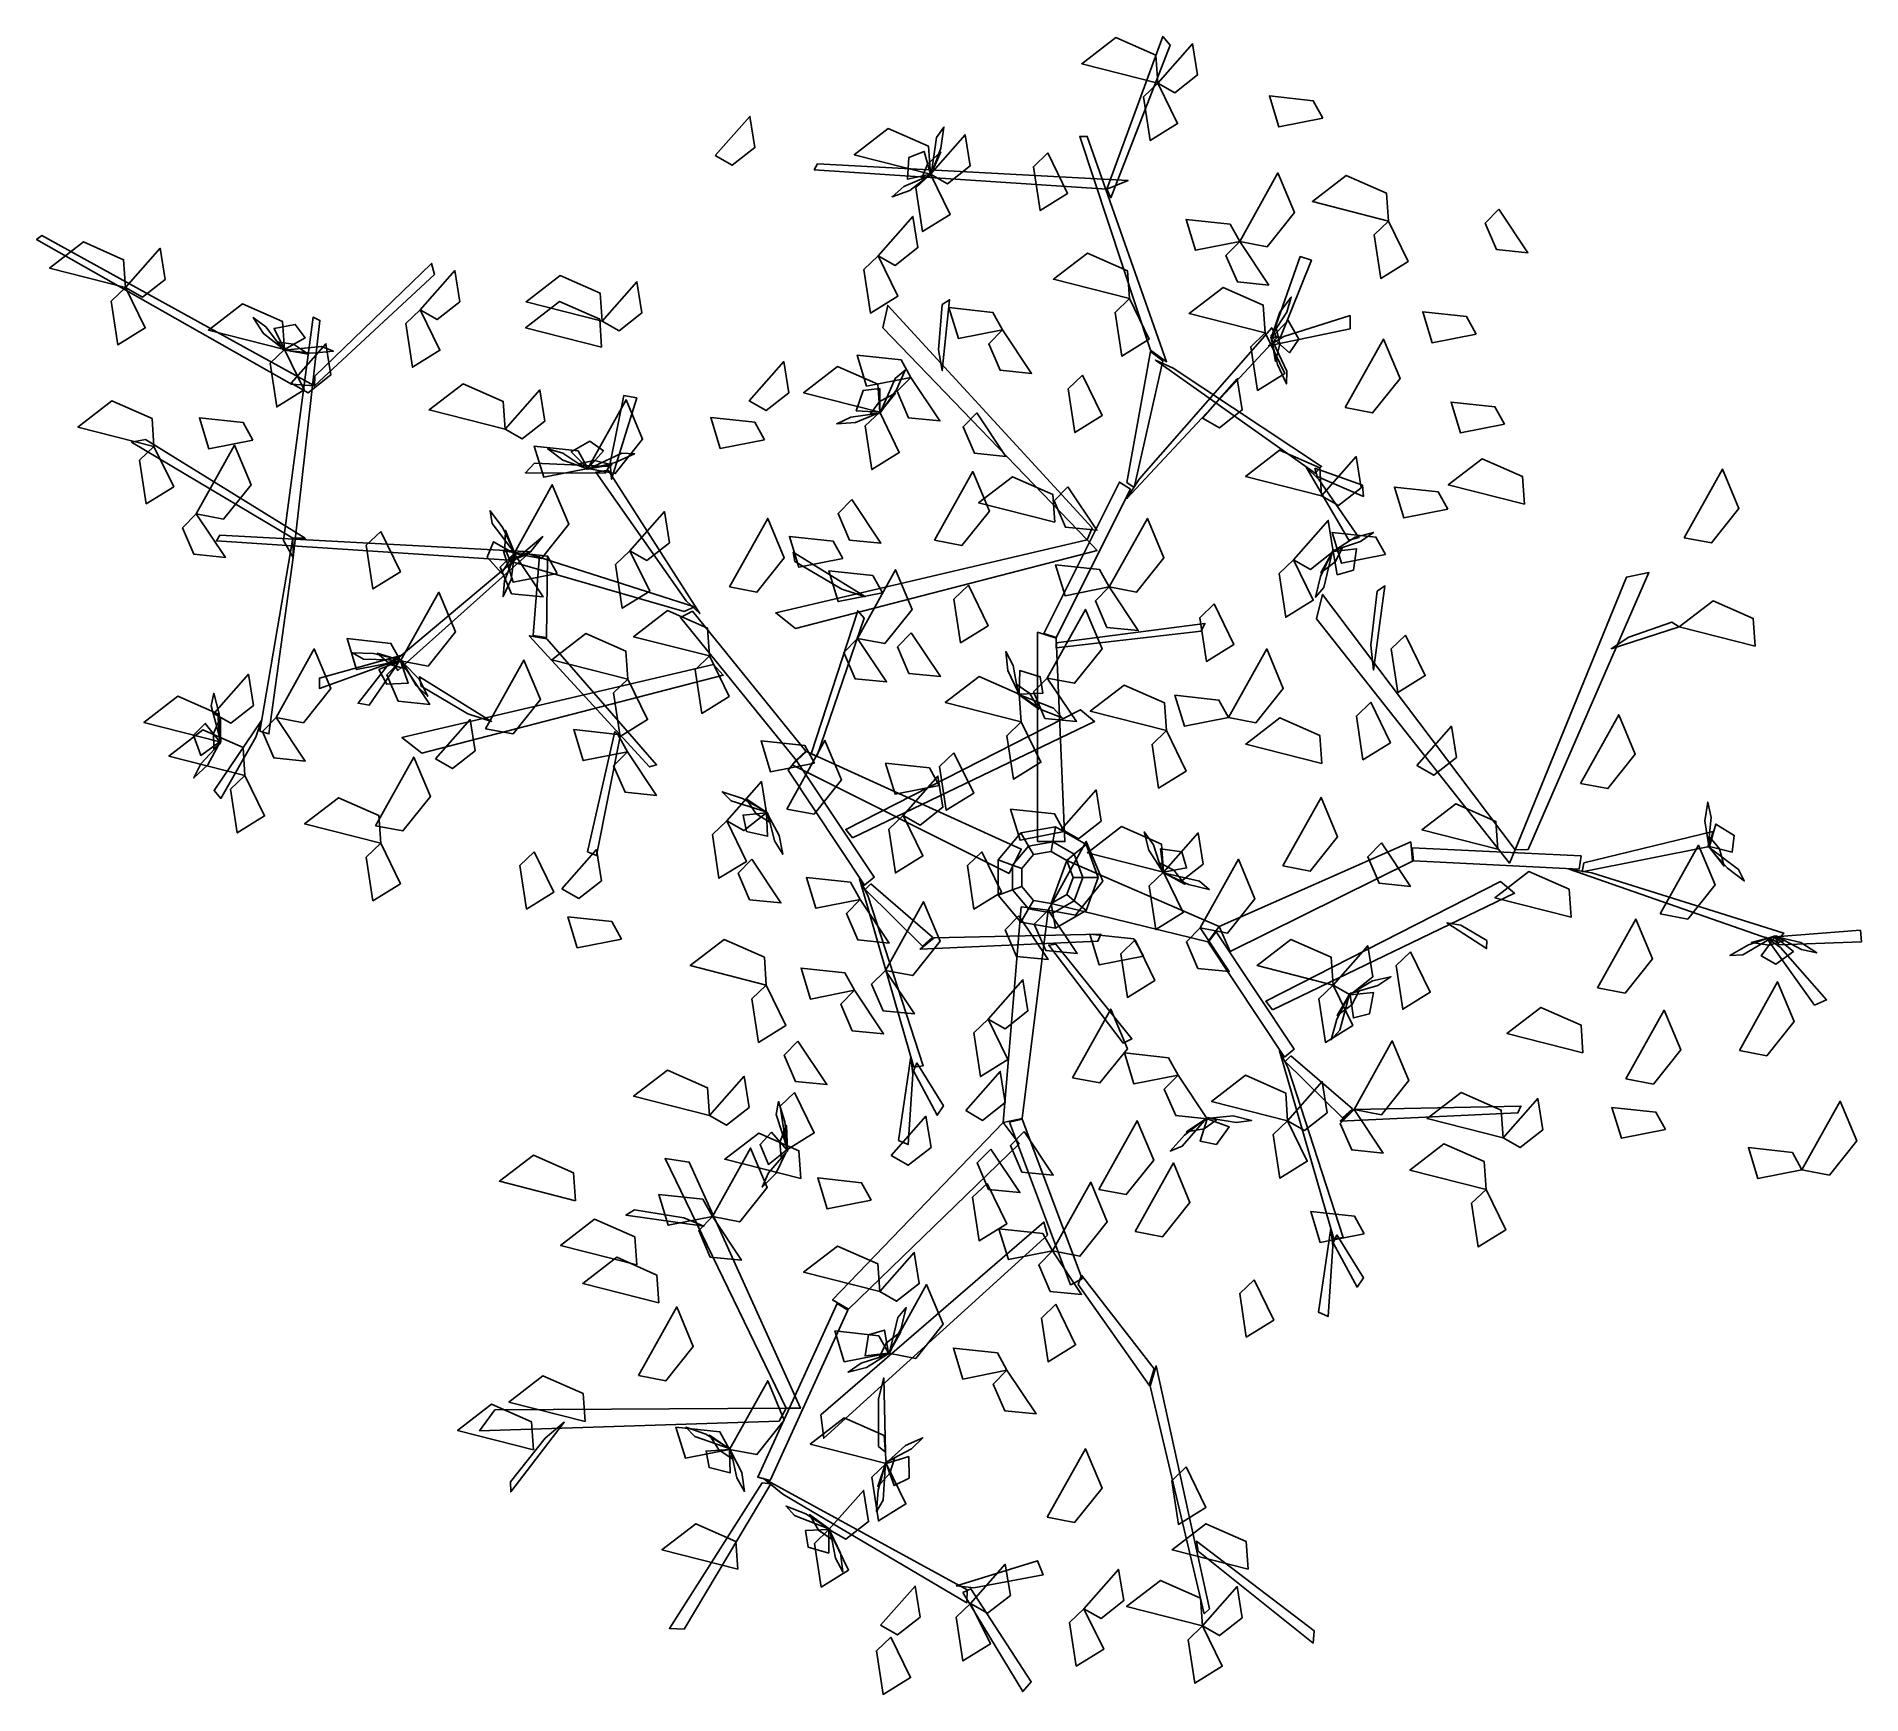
# Model space of a CAD drawing. Extents: x -2 to 1.71, y -1.56 to 1.81.
import ezdxf

# ---------------------------------------------------------------- set-up
doc = ezdxf.new("R2010")
doc.units = 0
doc.header["$MEASUREMENT"] = 0
doc.layers.get('0').update_dxf_attribs({"linetype": 'CONTINUOUS'})

msp = doc.modelspace()

# ---------------------------------------------------------------- linework, layer by layer
at = {"color": 72, "linetype": 'CONTINUOUS'}
for points in [[(0.2806, 1.7177, 3.3317), (0.1257, 1.7571, 3.297), (0.1949, 1.8103, 3.282), (0.2766, 1.7743, 3.3068)], [(0.2806, 1.7177, 3.3317), (0.3511, 1.7976, 3.2465), (0.3613, 1.7343, 3.2526), (0.3151, 1.698, 3.3044)], [(0.2806, 1.7177, 3.1596), (0.3207, 1.6354, 3.1245), (0.2648, 1.6009, 3.2493), (0.2513, 1.6897, 3.2301)], [(0.6164, 1.6463, 3.9218), (0.5266, 1.6286, 3.8867), (0.5075, 1.6915, 4.0115), (0.5968, 1.6818, 3.9923)], [(-0.62, 1.5701, 4.4525), (-0.5495, 1.65, 4.3672), (-0.5393, 1.5866, 4.3733), (-0.5855, 1.5504, 4.4252)], [(-0.1823, 1.5326, 3.3317), (-0.3372, 1.5719, 3.297), (-0.2681, 1.6251, 3.282), (-0.1863, 1.5891, 3.3068)], [(-0.1823, 1.5326, 3.3317), (-0.1118, 1.6125, 3.2465), (-0.1016, 1.5491, 3.2526), (-0.1478, 1.5129, 3.3044)], [(0.0568, 1.5756, 3.5431), (0.0968, 1.4933, 3.508), (0.041, 1.4588, 3.6328), (0.0275, 1.5476, 3.6136)], [(-0.1823, 1.5326, 3.3317), (-0.1423, 1.4503, 3.2966), (-0.1981, 1.4157, 3.4215), (-0.2116, 1.5045, 3.4023)], [(0.4471, 1.3952, 2.9186), (0.5248, 1.5349, 2.8839), (0.5585, 1.4544, 2.8688), (0.5028, 1.3846, 2.8937)], [(0.7499, 1.4371, 3.8873), (0.595, 1.4765, 3.8526), (0.6641, 1.5297, 3.8376), (0.7459, 1.4937, 3.8625)], [(0.9746, 1.4611, 3.3021), (1.0338, 1.3725, 3.2168), (0.9699, 1.3788, 3.2229), (0.9467, 1.4327, 3.2748)], [(-0.2884, 1.3665, 4.1198), (-0.2179, 1.4464, 4.0345), (-0.2077, 1.383, 4.0406), (-0.2538, 1.3468, 4.0925)], [(0.4471, 1.3952, 2.9186), (0.3573, 1.3776, 2.8835), (0.3382, 1.4404, 3.0083), (0.4275, 1.4308, 2.9891)], [(0.7499, 1.4371, 4.0595), (0.7899, 1.3548, 4.0244), (0.7341, 1.3202, 4.1492), (0.7205, 1.409, 4.13)], [(-1.82, 1.3019, 3.5038), (-1.9748, 1.3412, 3.4691), (-1.9057, 1.3944, 3.4541), (-1.824, 1.3584, 3.479)], [(-1.82, 1.3019, 3.3317), (-1.7495, 1.3818, 3.2465), (-1.7393, 1.3184, 3.2526), (-1.7854, 1.2822, 3.3044)], [(0.4471, 1.3952, 2.9186), (0.5063, 1.3066, 2.8333), (0.4424, 1.313, 2.8394), (0.4192, 1.3669, 2.8913)], [(-0.2884, 1.3665, 3.7066), (-0.2483, 1.2842, 3.6716), (-0.3042, 1.2497, 3.7964), (-0.3177, 1.3385, 3.7772)], [(0.2229, 1.2791, 3.9514), (0.0681, 1.3185, 3.9167), (0.1372, 1.3717, 3.9016), (0.2189, 1.3357, 3.9265)], [(-1.82, 1.3019, 3.1596), (-1.7799, 1.2196, 3.1245), (-1.8358, 1.185, 3.2493), (-1.8493, 1.2738, 3.2301)], [(-1.2205, 1.2563, 3.1596), (-1.15, 1.3362, 3.0743), (-1.1397, 1.2728, 3.0804), (-1.1859, 1.2366, 3.1323)], [(-0.8501, 1.2336, 3.5038), (-1.005, 1.2729, 3.4691), (-0.9359, 1.3261, 3.4541), (-0.8541, 1.2901, 3.479)], [(-0.8501, 1.2336, 3.5038), (-0.7796, 1.3135, 3.4186), (-0.7694, 1.2501, 3.4247), (-0.8156, 1.2139, 3.4766)], [(0.4992, 1.2093, 3.5038), (0.3443, 1.2487, 3.4691), (0.4134, 1.3018, 3.4541), (0.4952, 1.2659, 3.479)], [(-1.4967, 1.1759, 3.3317), (-1.6516, 1.2153, 3.297), (-1.5824, 1.2684, 3.282), (-1.5007, 1.2325, 3.3068)], [(-0.8513, 1.1805, 4.4525), (-1.0061, 1.2199, 4.4178), (-0.937, 1.273, 4.4027), (-0.8553, 1.2371, 4.4276)], [(0.2229, 1.2791, 3.5038), (0.263, 1.1968, 3.4688), (0.2071, 1.1622, 3.5936), (0.1936, 1.251, 3.5744)], [(-1.2205, 1.2563, 3.3317), (-1.1804, 1.174, 3.2966), (-1.2363, 1.1395, 3.4215), (-1.2498, 1.2283, 3.4023)], [(-0.0356, 1.2157, 4.2581), (-0.1254, 1.1981, 4.223), (-0.1445, 1.2609, 4.3479), (-0.0552, 1.2512, 4.3287)], [(0.9285, 1.2072, 3.4742), (0.8387, 1.1895, 3.4391), (0.8196, 1.2524, 3.564), (0.9089, 1.2427, 3.5448)], [(-0.0356, 1.2157, 4.2581), (0.0236, 1.1271, 4.1729), (-0.0403, 1.1335, 4.179), (-0.0635, 1.1874, 4.2308)], [(0.4992, 1.2093, 3.7793), (0.5392, 1.127, 3.7442), (0.4834, 1.0924, 3.869), (0.4698, 1.1812, 3.8498)], [(0.6619, 1.0574, 3.8185), (0.7396, 1.197, 3.7838), (0.7734, 1.1165, 3.7687), (0.7176, 1.0467, 3.7936)], [(-1.4967, 1.1759, 3.3317), (-1.4566, 1.0936, 3.2966), (-1.5125, 1.059, 3.4215), (-1.526, 1.1478, 3.4023)], [(-1.4828, 1.1074, 3.7295), (-1.4123, 1.1873, 3.6443), (-1.4021, 1.1239, 3.6504), (-1.4482, 1.0877, 3.7022)], [(-0.2222, 1.119, 2.9186), (-0.312, 1.1013, 2.8835), (-0.3311, 1.1642, 3.0083), (-0.2418, 1.1545, 2.9891)], [(-0.5511, 1.0712, 3.9514), (-0.4806, 1.1511, 3.8661), (-0.4704, 1.0877, 3.8722), (-0.5166, 1.0514, 3.9241)], [(-0.2855, 1.0484, 3.9514), (-0.4404, 1.0878, 3.9167), (-0.3713, 1.141, 3.9016), (-0.2895, 1.105, 3.9265)], [(-0.2222, 1.119, 2.9186), (-0.163, 1.0304, 2.8333), (-0.2269, 1.0368, 2.8394), (-0.2501, 1.0907, 2.8913)], [(0.1275, 1.1237, 4.4296), (0.1675, 1.0414, 4.3945), (0.1117, 1.0068, 4.5194), (0.0982, 1.0956, 4.5002)], [(0.3717, 1.0363, 3.5038), (0.4422, 1.1162, 3.4186), (0.4524, 1.0528, 3.4247), (0.4062, 1.0165, 3.4766)], [(-1.0474, 1.0135, 3.5038), (-1.2023, 1.0529, 3.4691), (-1.1332, 1.106, 3.4541), (-1.0514, 1.0701, 3.479)], [(-1.0474, 1.0135, 3.1596), (-0.9769, 1.0934, 3.0743), (-0.9667, 1.03, 3.0804), (-1.0129, 0.9938, 3.1323)], [(-1.7623, 0.9786, 3.3317), (-1.9172, 1.0179, 3.297), (-1.848, 1.0711, 3.282), (-1.7663, 1.0351, 3.3068)], [(-0.8794, 0.9338, 2.7465), (-0.8017, 1.0735, 2.7118), (-0.768, 0.993, 2.6967), (-0.8237, 0.9232, 2.7216)], [(-0.2855, 1.0484, 3.9514), (-0.2455, 0.9661, 3.9163), (-0.3013, 0.9315, 4.0411), (-0.3148, 1.0203, 4.0219)], [(-0.0878, 1.0467, 3.3021), (-0.0286, 0.9581, 3.2168), (-0.0925, 0.9645, 3.2229), (-0.1157, 1.0184, 3.2748)], [(0.9862, 1.0235, 3.3021), (0.8964, 1.0059, 3.267), (0.8773, 1.0687, 3.3918), (0.9666, 1.0591, 3.3726)], [(-1.5609, 0.9915, 2.9186), (-1.6507, 0.9739, 2.8835), (-1.6698, 1.0367, 3.0083), (-1.5805, 1.027, 2.9891)], [(-0.5202, 0.992, 2.02), (-0.61, 0.9744, 1.9849), (-0.6291, 1.0372, 2.1098), (-0.5398, 1.0276, 2.0906)], [(-1.7623, 0.9786, 3.3317), (-1.7222, 0.8963, 3.2966), (-1.7781, 0.8617, 3.4215), (-1.7916, 0.9505, 3.4023)], [(-1.6762, 0.8412, 2.9186), (-1.5985, 0.9809, 2.8839), (-1.5648, 0.9004, 2.8688), (-1.6205, 0.8306, 2.8937)], [(-0.8794, 0.9338, 2.7465), (-0.9692, 0.9162, 2.7114), (-0.9883, 0.979, 2.8362), (-0.899, 0.9694, 2.817)], [(0.6139, 0.878, 4.4525), (0.459, 0.9174, 4.4178), (0.5282, 0.9706, 4.4027), (0.6099, 0.9346, 4.4276)], [(0.6139, 0.878, 4.4525), (0.6844, 0.9579, 4.3672), (0.6946, 0.8945, 4.3733), (0.6484, 0.8583, 4.4252)], [(1.0266, 0.8608, 3.7152), (0.8717, 0.9001, 3.6805), (0.9409, 0.9533, 3.6655), (1.0226, 0.9173, 3.6903)], [(1.3517, 0.7928, 4.1444), (1.4294, 0.9324, 4.1097), (1.4631, 0.852, 4.0946), (1.4074, 0.7821, 4.1195)], [(-1.0296, 0.7608, 2.9186), (-0.9519, 0.9004, 2.8839), (-0.9182, 0.82, 2.8688), (-0.9739, 0.7502, 2.8937)], [(-0.1737, 0.7877, 4.2581), (-0.096, 0.9273, 4.2234), (-0.0623, 0.8469, 4.2084), (-0.118, 0.7771, 4.2332)], [(0.0708, 0.8241, 3.8873), (-0.0841, 0.8635, 3.8526), (-0.015, 0.9167, 3.8376), (0.0668, 0.8807, 3.8625)], [(0.0973, 0.8965, 3.3021), (0.1565, 0.8079, 3.2168), (0.0926, 0.8142, 3.2229), (0.0694, 0.8681, 3.2748)], [(0.8709, 0.8505, 3.4742), (0.781, 0.8329, 3.4391), (0.7619, 0.8957, 3.564), (0.8512, 0.886, 3.5448)], [(-0.3422, 0.8703, 2.4309), (-0.283, 0.7817, 2.3457), (-0.3469, 0.788, 2.3518), (-0.3701, 0.8419, 2.4037)], [(-1.6762, 0.8412, 2.9186), (-1.617, 0.7526, 2.8333), (-1.6809, 0.759, 2.8394), (-1.7041, 0.8129, 2.8913)], [(-0.7936, 0.7661, 4.4525), (-0.7231, 0.846, 4.3672), (-0.7129, 0.7826, 4.3733), (-0.7591, 0.7464, 4.4252)], [(-0.591, 0.6925, 3.0907), (-0.5133, 0.8321, 3.056), (-0.4796, 0.7517, 3.041), (-0.5353, 0.6819, 3.0658)], [(0.1815, 0.6925, 2.9186), (0.2592, 0.8321, 2.8839), (0.2929, 0.7517, 2.8688), (0.2372, 0.6819, 2.8937)], [(0.5568, 0.7479, 3.5038), (0.6273, 0.8278, 3.4186), (0.6375, 0.7644, 3.4247), (0.5914, 0.7282, 3.4766)], [(-1.3009, 0.8055, 3.5038), (-1.2608, 0.7232, 3.4688), (-1.3167, 0.6887, 3.5936), (-1.3302, 0.7775, 3.5744)], [(-0.3603, 0.7502, 3.3661), (-0.4501, 0.7325, 3.3311), (-0.4693, 0.7954, 3.4559), (-0.38, 0.7857, 3.4367)], [(0.7439, 0.7583, 3.3021), (0.6541, 0.7407, 3.267), (0.635, 0.8035, 3.3918), (0.7243, 0.7939, 3.3726)], [(-1.0296, 0.7608, 2.9186), (-0.9705, 0.6722, 2.8333), (-1.0344, 0.6786, 2.8394), (-1.0575, 0.7325, 2.8913)], [(-0.9417, 0.72, 2.4309), (-1.0315, 0.7024, 2.3959), (-1.0507, 0.7652, 2.5207), (-0.9614, 0.7555, 2.5015)], [(-0.7936, 0.7661, 4.4525), (-0.7535, 0.6838, 4.4174), (-0.8094, 0.6492, 4.5422), (-0.8229, 0.738, 4.523)], [(0.5568, 0.7479, 3.5038), (0.5969, 0.6656, 3.4688), (0.541, 0.631, 3.5936), (0.5275, 0.7198, 3.5744)], [(-0.2799, 0.6804, 3.0907), (-0.3697, 0.6627, 3.0556), (-0.3888, 0.7255, 3.1805), (-0.2995, 0.7159, 3.1613)], [(-0.3308, 0.5878, 3.9089), (-0.2531, 0.7275, 3.8742), (-0.2194, 0.647, 3.8592), (-0.2751, 0.5772, 3.8841)], [(0.1815, 0.6925, 3.435), (0.0917, 0.6748, 3.3999), (0.0726, 0.7377, 3.5247), (0.1619, 0.728, 3.5055)], [(-1.2603, 0.5422, 2.9186), (-1.1826, 0.6819, 2.8839), (-1.1489, 0.6014, 2.8688), (-1.2046, 0.5316, 2.8937)], [(-0.105, 0.6961, 4.4525), (-0.0649, 0.6138, 4.4174), (-0.1208, 0.5792, 4.5422), (-0.1343, 0.668, 4.523)], [(0.1815, 0.6925, 2.9186), (0.2407, 0.6039, 2.8333), (0.1768, 0.6103, 2.8394), (0.1536, 0.6642, 2.8913)], [(-0.6316, 0.5521, 3.3317), (-0.7864, 0.5914, 3.297), (-0.7173, 0.6446, 3.282), (-0.6356, 0.6086, 3.3068)], [(0.0555, 0.5073, 3.5383), (0.1332, 0.647, 3.5036), (0.167, 0.5665, 3.4885), (0.1113, 0.4967, 3.5134)], [(0.3953, 0.6579, 4.4525), (0.4354, 0.5756, 4.4174), (0.3795, 0.5411, 4.5422), (0.366, 0.6299, 4.523)], [(1.4963, 0.5719, 4.5575), (1.3414, 0.6113, 4.5228), (1.4106, 0.6644, 4.5077), (1.4923, 0.6285, 4.5326)], [(-0.7978, 0.5051, 3.8057), (-0.9527, 0.5444, 3.771), (-0.8836, 0.5976, 3.7559), (-0.8018, 0.5616, 3.7808)], [(-0.2212, 0.5989, 1.7102), (-0.162, 0.5103, 1.6249), (-0.2259, 0.5167, 1.631), (-0.2491, 0.5706, 1.6829)], [(0.7848, 0.5947, 3.8873), (0.8248, 0.5124, 3.8523), (0.769, 0.4779, 3.9771), (0.7555, 0.5667, 3.9579)], [(-1.5138, 0.4269, 3.0907), (-1.4361, 0.5665, 3.056), (-1.4024, 0.4861, 3.041), (-1.4581, 0.4163, 3.0658)], [(-1.2603, 0.5422, 2.7465), (-1.3502, 0.5246, 2.7114), (-1.3693, 0.5874, 2.8362), (-1.28, 0.5778, 2.817)], [(-0.3308, 0.5878, 4.0122), (-0.2716, 0.4992, 3.927), (-0.3355, 0.5056, 3.9331), (-0.3587, 0.5595, 3.9849)], [(0.4244, 0.4269, 3.0907), (0.5021, 0.5665, 3.056), (0.5358, 0.4861, 3.041), (0.4801, 0.4163, 3.0658)], [(-1.2603, 0.5422, 2.9186), (-1.2012, 0.4536, 2.8333), (-1.2651, 0.46, 2.8394), (-1.2882, 0.5139, 2.8913)], [(-1.0873, 0.4041, 3.5383), (-1.0096, 0.5438, 3.5036), (-0.9759, 0.4633, 3.4885), (-1.0316, 0.3935, 3.5134)], [(-0.6316, 0.5521, 3.3317), (-0.5915, 0.4698, 3.2966), (-0.6474, 0.4352, 3.4215), (-0.6609, 0.524, 3.4023)], [(-1.6402, 0.4352, 3.8057), (-1.5697, 0.5151, 3.7204), (-1.5595, 0.4517, 3.7265), (-1.6057, 0.4155, 3.7784)], [(-0.7978, 0.5051, 3.8057), (-0.7578, 0.4228, 3.7706), (-0.8137, 0.3882, 3.8954), (-0.8272, 0.477, 3.8762)], [(0.0027, 0.4181, 4.4525), (-0.1522, 0.4575, 4.4178), (-0.083, 0.5107, 4.4027), (-0.0013, 0.4747, 4.4276)], [(0.0555, 0.5073, 2.3678), (0.1147, 0.4187, 2.2825), (0.0508, 0.4251, 2.2886), (0.0276, 0.479, 2.3405)], [(0.298, 0.4003, 3.9778), (0.1431, 0.4397, 3.9431), (0.2122, 0.4929, 3.928), (0.294, 0.4569, 3.9529)], [(-1.6281, 0.3776, 3.8057), (-1.7829, 0.4169, 3.771), (-1.7138, 0.4701, 3.7559), (-1.632, 0.4341, 3.7808)], [(0.4244, 0.4269, 2.1956), (0.3345, 0.4092, 2.1606), (0.3154, 0.4721, 2.2854), (0.4047, 0.4624, 2.2662)], [(0.7138, 0.458, 3.9778), (0.7539, 0.3757, 3.9427), (0.698, 0.3411, 4.0675), (0.6845, 0.4299, 4.0483)], [(-1.5138, 0.4269, 2.9186), (-1.4546, 0.3383, 2.8333), (-1.5185, 0.3446, 2.8394), (-1.5417, 0.3985, 2.8913)], [(-1.1894, 0.3427, 3.8057), (-1.1189, 0.4226, 3.7204), (-1.1087, 0.3592, 3.7265), (-1.1549, 0.3229, 3.7784)], [(0.0027, 0.4181, 4.4525), (0.0427, 0.3358, 4.4174), (-0.0131, 0.3012, 4.5422), (-0.0266, 0.39, 4.523)], [(0.6145, 0.3335, 3.3317), (0.4596, 0.3729, 3.297), (0.5288, 0.4261, 3.282), (0.6105, 0.3901, 3.3068)], [(0.8075, 0.3291, 3.8873), (0.878, 0.409, 3.8021), (0.8883, 0.3456, 3.8082), (0.8421, 0.3094, 3.8601)], [(1.1407, 0.2929, 4.2581), (1.2184, 0.4325, 4.2234), (1.2521, 0.3521, 4.2084), (1.1964, 0.2823, 4.2332)], [(-1.5771, 0.3092, 3.3317), (-1.732, 0.3486, 3.297), (-1.6629, 0.4018, 3.282), (-1.5811, 0.3658, 3.3068)], [(-0.799, 0.3571, 3.0907), (-0.8888, 0.3394, 3.0556), (-0.9079, 0.4023, 3.1805), (-0.8186, 0.3926, 3.1613)], [(-0.418, 0.3343, 2.7465), (-0.5078, 0.3166, 2.7114), (-0.5269, 0.3795, 2.8362), (-0.4376, 0.3698, 2.817)], [(-0.4747, 0.2407, 1.538), (-0.397, 0.3804, 1.5033), (-0.3632, 0.2999, 1.4883), (-0.419, 0.2301, 1.5132)], [(0.298, 0.4003, 3.6335), (0.338, 0.318, 3.5985), (0.2822, 0.2835, 3.7233), (0.2687, 0.3723, 3.7041)], [(-1.3113, 0.2068, 4.0122), (-1.2336, 0.3465, 3.9775), (-1.1999, 0.266, 3.9625), (-1.2556, 0.1962, 3.9873)], [(-0.799, 0.3571, 3.435), (-0.7398, 0.2685, 3.3497), (-0.8037, 0.2748, 3.3558), (-0.8269, 0.3287, 3.4077)], [(-0.1343, 0.3553, 2.1233), (-0.0942, 0.273, 2.0882), (-0.1501, 0.2384, 2.213), (-0.1636, 0.3272, 2.1938)], [(-1.5771, 0.3092, 3.3317), (-1.5371, 0.2269, 3.2966), (-1.5929, 0.1923, 3.4215), (-1.6064, 0.2811, 3.4023)], [(-0.1645, 0.2888, 3.0907), (-0.2543, 0.2711, 3.0556), (-0.2735, 0.334, 3.1805), (-0.1842, 0.3243, 3.1613)], [(-0.2375, 0.2278, 2.1233), (-0.167, 0.3077, 2.038), (-0.1568, 0.2443, 2.0441), (-0.2029, 0.2081, 2.096)], [(-1.3009, 0.1711, 3.8481), (-1.4558, 0.2105, 3.8134), (-1.3866, 0.2637, 3.7983), (-1.3049, 0.2277, 3.8232)], [(-0.5967, 0.2166, 3.1596), (-0.5262, 0.2965, 3.0743), (-0.5159, 0.2331, 3.0804), (-0.5621, 0.1969, 3.1323)], [(0.0846, 0.1996, 4.4525), (0.1551, 0.2795, 4.3672), (0.1654, 0.2161, 4.3733), (0.1192, 0.1798, 4.4252)], [(0.5349, 0.1249, 3.4742), (0.6126, 0.2645, 3.4395), (0.6463, 0.1841, 3.4245), (0.5906, 0.1142, 3.4493)], [(-0.2375, 0.2278, 2.1233), (-0.1974, 0.1455, 2.0882), (-0.2533, 0.1109, 2.213), (-0.2668, 0.1997, 2.1938)], [(0.0899, 0.1952, 1.7102), (0.0001, 0.1775, 1.6751), (-0.019, 0.2404, 1.7999), (0.0703, 0.2307, 1.7807)], [(0.9727, 0.159, 3.3317), (0.8178, 0.1983, 3.297), (0.887, 0.2515, 3.282), (0.9687, 0.2155, 3.3068)], [(-0.5967, 0.2166, 4.1235), (-0.5566, 0.1343, 4.0884), (-0.6125, 0.0998, 4.2133), (-0.626, 0.1886, 4.1941)], [(0.2922, 0.1124, 2.1233), (0.1374, 0.1518, 2.0886), (0.2065, 0.205, 2.0735), (0.2882, 0.169, 2.0984)], [(0.2922, 0.1124, 2.1233), (0.3627, 0.1923, 2.038), (0.3729, 0.1289, 2.0441), (0.3268, 0.0927, 2.096)], [(-1.3009, 0.1711, 3.5038), (-1.2608, 0.0888, 3.4688), (-1.3167, 0.0542, 3.5936), (-1.3302, 0.143, 3.5744)], [(-0.9884, 0.154, 4.2803), (-0.9483, 0.0717, 4.2453), (-1.0042, 0.0371, 4.3701), (-1.0177, 0.126, 4.3509)], [(-0.9321, 0.0785, 3.9514), (-0.8616, 0.1584, 3.8661), (-0.8514, 0.095, 3.8722), (-0.8975, 0.0588, 3.9241)], [(-0.0778, 0.154, 4.4525), (-0.0377, 0.0717, 4.4174), (-0.0936, 0.0371, 4.5422), (-0.1071, 0.126, 4.523)], [(0.0571, 0.0351, 1.5378), (0.1348, 0.1748, 1.5031), (0.1686, 0.0943, 1.4881), (0.1128, 0.0245, 1.513)], [(0.7355, 0.1719, 3.435), (0.7947, 0.0833, 3.3497), (0.7308, 0.0896, 3.3558), (0.7076, 0.1435, 3.4077)], [(1.3031, 0.0273, 4.2581), (1.3808, 0.1669, 4.2234), (1.4145, 0.0865, 4.2084), (1.3588, 0.0167, 4.2332)], [(-0.5455, 0.1385, 2.9186), (-0.4863, 0.0499, 2.8333), (-0.5502, 0.0563, 2.8394), (-0.5734, 0.1102, 2.8913)], [(0.2922, 0.1124, 2.1233), (0.3323, 0.0301, 2.0882), (0.2764, -0.0045, 2.213), (0.2629, 0.0844, 2.1938)], [(0.3667, -0.0011, 2.3678), (0.4444, 0.1385, 2.3331), (0.4781, 0.0581, 2.318), (0.4224, -0.0118, 2.3429)], [(1.1214, 0.0208, 3.9514), (0.9666, 0.0602, 3.9167), (1.0357, 0.1134, 3.9016), (1.1175, 0.0774, 3.9265)], [(-0.3254, 0.0565, 2.1956), (-0.4152, 0.0389, 2.1606), (-0.4343, 0.1017, 2.2854), (-0.345, 0.0921, 2.2662)], [(-0.3254, 0.0565, 2.7465), (-0.2662, -0.0321, 2.6612), (-0.3301, -0.0257, 2.6673), (-0.3533, 0.0282, 2.7192)], [(-0.2739, -0.0875, 2.4309), (-0.1962, 0.0522, 2.3962), (-0.1625, -0.0283, 2.3812), (-0.2182, -0.0981, 2.4061)], [(-0.8111, -0.0239, 2.9186), (-0.9009, -0.0416, 2.8835), (-0.92, 0.0213, 3.0083), (-0.8307, 0.0116, 2.9891)], [(-0.0021, 0.0232, 2.9186), (0.0571, -0.0654, 2.8333), (-0.0068, -0.0591, 2.8394), (-0.03, -0.0052, 2.8913)], [(0.0571, 0.0351, 1.3657), (0.1163, -0.0535, 1.2804), (0.0524, -0.0471, 1.2866), (0.0292, 0.0068, 1.3384)], [(1.1756, -0.123, 4.2581), (1.2533, 0.0167, 4.2234), (1.287, -0.0638, 4.2084), (1.2313, -0.1336, 4.2332)], [(-0.5162, -0.1173, 3.5038), (-0.6711, -0.0779, 3.4691), (-0.602, -0.0247, 3.4541), (-0.5202, -0.0607, 3.479)], [(0.2513, -0.0588, 2.9186), (0.1615, -0.0765, 2.8835), (0.1424, -0.0136, 3.0083), (0.2317, -0.0233, 2.9891)], [(0.2345, -0.0257, 1.9512), (0.2746, -0.108, 1.9161), (0.2187, -0.1426, 2.0409), (0.2052, -0.0538, 2.0217)], [(0.3667, -0.0011, 2.9186), (0.4259, -0.0897, 2.8333), (0.362, -0.0834, 2.8394), (0.3388, -0.0295, 2.8913)], [(0.6373, -0.1173, 3.3317), (0.4824, -0.0779, 3.297), (0.5515, -0.0247, 3.282), (0.6333, -0.0607, 3.3068)], [(0.6373, -0.1173, 3.3317), (0.7078, -0.0374, 3.2465), (0.718, -0.1008, 3.2526), (0.6718, -0.137, 3.3044)], [(0.7949, -0.0498, 4.8427), (0.8349, -0.1321, 4.8076), (0.7791, -0.1667, 4.9325), (0.7655, -0.0779, 4.9133)], [(-0.3366, -0.1281, 3.9479), (-0.4264, -0.1458, 3.9128), (-0.4455, -0.0829, 4.0376), (-0.3562, -0.0926, 4.0184)], [(-0.2739, -0.0875, 2.4309), (-0.2147, -0.1761, 2.3457), (-0.2786, -0.1697, 2.3518), (-0.3018, -0.1158, 2.4037)], [(-0.0644, -0.1866, 1.9512), (0.0061, -0.1067, 1.8659), (0.0163, -0.1701, 1.872), (-0.0299, -0.2063, 1.9239)], [(1.4639, -0.2505, 4.2581), (1.5416, -0.1108, 4.2234), (1.5754, -0.1913, 4.2084), (1.5196, -0.2611, 4.2332)], [(-0.5162, -0.1173, 3.1596), (-0.4762, -0.1996, 3.1245), (-0.532, -0.2342, 3.2493), (-0.5455, -0.1454, 3.2301)], [(-0.3366, -0.1281, 1.7102), (-0.2774, -0.2167, 1.6249), (-0.3413, -0.2104, 1.631), (-0.3645, -0.1565, 1.6829)], [(0.6373, -0.1173, 3.3317), (0.6773, -0.1996, 3.2966), (0.6215, -0.2342, 3.4215), (0.608, -0.1454, 3.4023)], [(0.107, -0.306, 2.4309), (0.1848, -0.1664, 2.3962), (0.2185, -0.2468, 2.3812), (0.1628, -0.3166, 2.4061)], [(1.1457, -0.2554, 3.8481), (0.9908, -0.216, 3.8134), (1.06, -0.1628, 3.7983), (1.1417, -0.1988, 3.8232)], [(1.2332, -0.3082, 4.2581), (1.3109, -0.1685, 4.2234), (1.3447, -0.249, 4.2084), (1.2889, -0.3188, 4.2332)], [(-0.0644, -0.1866, 1.9512), (-0.0244, -0.2689, 1.9161), (-0.0803, -0.3035, 2.0409), (-0.0938, -0.2147, 2.0217)], [(-0.4519, -0.2313, 4.12), (-0.3927, -0.3199, 4.0348), (-0.4566, -0.3136, 4.0409), (-0.4798, -0.2597, 4.0927)], [(0.3216, -0.3008, 4.2954), (0.2318, -0.3184, 4.2603), (0.2127, -0.2556, 4.3851), (0.302, -0.2653, 4.3659)], [(0.6798, -0.3706, 4.1232), (0.7575, -0.231, 4.0885), (0.7912, -0.3114, 4.0735), (0.7355, -0.3812, 4.0984)], [(-0.6316, -0.3829, 4.1235), (-0.7864, -0.3435, 4.0888), (-0.7173, -0.2903, 4.0738), (-0.6356, -0.3263, 4.0986)], [(-0.1105, -0.3729, 4.3642), (-0.04, -0.293, 4.279), (-0.0298, -0.3564, 4.2851), (-0.076, -0.3926, 4.3369)], [(-0.6316, -0.3829, 3.1596), (-0.5611, -0.303, 3.0743), (-0.5509, -0.3664, 3.0804), (-0.597, -0.4026, 3.1323)], [(0.3216, -0.3008, 4.1232), (0.3808, -0.3894, 4.038), (0.3169, -0.383, 4.0441), (0.2937, -0.3291, 4.096)], [(0.5447, -0.3935, 3.3317), (0.3898, -0.3541, 3.297), (0.459, -0.301, 3.282), (0.5407, -0.337, 3.3068)], [(0.5447, -0.3935, 3.3317), (0.6152, -0.3136, 3.2465), (0.6254, -0.377, 3.2526), (0.5792, -0.4132, 3.3044)], [(-0.4585, -0.3358, 3.5038), (-0.4185, -0.4182, 3.4688), (-0.4743, -0.4527, 3.5936), (-0.4879, -0.3639, 3.5744)], [(0.6798, -0.3706, 4.1232), (0.739, -0.4592, 4.038), (0.6751, -0.4529, 4.0441), (0.6519, -0.399, 4.096)], [(0.9833, -0.4284, 3.8481), (0.8284, -0.3891, 3.8134), (0.8976, -0.3359, 3.7983), (0.9793, -0.3719, 3.8232)], [(0.9833, -0.4284, 3.9514), (1.0538, -0.3485, 3.8661), (1.064, -0.4119, 3.8722), (1.0179, -0.4481, 3.9241)], [(1.3137, -0.4114, 4.086), (1.2239, -0.429, 4.0509), (1.2047, -0.3662, 4.1757), (1.294, -0.3758, 4.1565)], [(1.5914, -0.4933, 4.2581), (1.6691, -0.3537, 4.2234), (1.7028, -0.4341, 4.2084), (1.6471, -0.504, 4.2332)], [(-0.2618, -0.4643, 2.1233), (-0.1913, -0.3844, 2.038), (-0.181, -0.4478, 2.0441), (-0.2272, -0.4841, 2.096)], [(0.1607, -0.533, 4.2954), (0.2384, -0.3934, 4.2607), (0.2722, -0.4738, 4.2456), (0.2164, -0.5436, 4.2705)], [(0.5447, -0.3935, 3.3317), (0.5847, -0.4758, 3.2966), (0.5289, -0.5104, 3.4215), (0.5154, -0.4216, 3.4023)], [(-0.4459, -0.511, 3.9855), (-0.6008, -0.4717, 3.9508), (-0.5317, -0.4185, 3.9358), (-0.4499, -0.4545, 3.9607)], [(0.0085, -0.4155, 2.7465), (0.0677, -0.5041, 2.6612), (0.0038, -0.4978, 2.6673), (-0.0194, -0.4438, 2.7192)], [(0.9484, -0.5332, 3.9514), (0.7935, -0.4938, 3.9167), (0.8627, -0.4406, 3.9016), (0.9444, -0.4766, 3.9265)], [(-0.9045, -0.5561, 3.8057), (-1.0594, -0.5167, 3.771), (-0.9902, -0.4636, 3.7559), (-0.9085, -0.4995, 3.7808)], [(-0.6259, -0.5885, 3.0907), (-0.5482, -0.4489, 3.056), (-0.5145, -0.5293, 3.041), (-0.5702, -0.5992, 3.0658)], [(-0.0593, -0.451, 4.1232), (-0.0001, -0.5396, 4.038), (-0.064, -0.5333, 4.0441), (-0.0872, -0.4794, 4.096)], [(0.2345, -0.6187, 2.4309), (0.3122, -0.4791, 2.3962), (0.346, -0.5595, 2.3812), (0.2903, -0.6293, 2.4061)], [(1.5914, -0.4933, 4.2581), (1.5016, -0.511, 4.223), (1.4825, -0.4481, 4.3479), (1.5718, -0.4578, 4.3287)], [(-0.3026, -0.5551, 2.7465), (-0.3925, -0.5728, 2.7114), (-0.4116, -0.5099, 2.8362), (-0.3223, -0.5196, 2.817)], [(0.0662, -0.6583, 3.0907), (0.1439, -0.5187, 3.056), (0.1776, -0.5992, 3.041), (0.1219, -0.669, 3.0658)], [(-0.6259, -0.5885, 3.0907), (-0.7157, -0.6062, 3.0556), (-0.7349, -0.5433, 3.1805), (-0.6456, -0.553, 3.1613)], [(-0.067, -0.521, 3.3317), (-0.0269, -0.6033, 3.2966), (-0.0828, -0.6379, 3.4215), (-0.0963, -0.5491, 3.4023)], [(0.9484, -0.5332, 3.9514), (0.9885, -0.6155, 3.9163), (0.9326, -0.65, 4.0411), (0.9191, -0.5612, 4.0219)], [(-0.78, -0.6864, 4.0202), (-0.9349, -0.647, 3.9855), (-0.8657, -0.5939, 3.9705), (-0.784, -0.6299, 3.9954)], [(-0.6259, -0.5885, 3.435), (-0.5667, -0.6771, 3.3497), (-0.6306, -0.6708, 3.3558), (-0.6538, -0.6169, 3.4077)], [(0.7006, -0.6234, 3.5383), (0.6108, -0.6411, 3.5032), (0.5917, -0.5782, 3.628), (0.681, -0.5879, 3.6088)], [(0.0662, -0.6583, 2.7465), (-0.0236, -0.676, 2.7114), (-0.0428, -0.6132, 2.8362), (0.0465, -0.6228, 2.817)], [(-0.2855, -0.7411, 3.3317), (-0.4404, -0.7017, 3.297), (-0.3713, -0.6485, 3.282), (-0.2895, -0.6845, 3.3068)], [(-0.2855, -0.7411, 3.9514), (-0.215, -0.6612, 3.8661), (-0.2048, -0.7246, 3.8722), (-0.251, -0.7608, 3.9241)], [(0.0662, -0.6583, 3.6071), (0.1254, -0.7469, 3.5219), (0.0615, -0.7406, 3.528), (0.0383, -0.6867, 3.5798)], [(-0.7348, -0.7639, 3.1596), (-0.8897, -0.7245, 3.1249), (-0.8205, -0.6713, 3.1098), (-0.7388, -0.7073, 3.1347)], [(-0.2677, -0.8663, 2.9186), (-0.19, -0.7266, 2.8839), (-0.1563, -0.8071, 2.8688), (-0.212, -0.8769, 2.8937)], [(0.4764, -0.7168, 3.9514), (0.5164, -0.7991, 3.9163), (0.4606, -0.8337, 4.0411), (0.4471, -0.7449, 4.0219)], [(-0.7762, -0.9118, 2.7465), (-0.6985, -0.7722, 2.7118), (-0.6648, -0.8526, 2.6967), (-0.7205, -0.9224, 2.7216)], [(0.073, -0.7669, 3.3317), (0.1131, -0.8492, 3.2966), (0.0572, -0.8837, 3.4215), (0.0437, -0.7949, 3.4023)], [(-0.2677, -0.8663, 2.9186), (-0.3576, -0.8839, 2.8835), (-0.3767, -0.8211, 3.0083), (-0.2874, -0.8308, 2.9891)], [(-0.0264, -0.9012, 3.435), (-0.1162, -0.9189, 3.3999), (-0.1354, -0.856, 3.5247), (-0.046, -0.8657, 3.5055)], [(-0.885, -1.0052, 3.3317), (-1.0399, -0.9658, 3.297), (-0.9708, -0.9126, 3.282), (-0.889, -0.9486, 3.3068)], [(-0.591, -1.0621, 3.5383), (-0.5133, -0.9224, 3.5036), (-0.4796, -1.0029, 3.4885), (-0.5353, -1.0727, 3.5134)], [(-0.0264, -0.9012, 2.9186), (0.0328, -0.9898, 2.8333), (-0.0311, -0.9834, 2.8394), (-0.0543, -0.9295, 2.8913)], [(-0.9898, -1.0629, 3.3317), (-1.1446, -1.0235, 3.297), (-1.0755, -0.9703, 3.282), (-0.9937, -1.0063, 3.3068)], [(-0.2721, -1.0906, 2.7809), (-0.4269, -1.0512, 2.7462), (-0.3578, -0.998, 2.7311), (-0.2761, -1.034, 2.756)], [(-0.591, -1.0621, 2.9186), (-0.6808, -1.0797, 2.8835), (-0.7, -1.0169, 3.0083), (-0.6107, -1.0266, 2.9891)], [(0.0555, -1.2002, 3.5383), (0.1332, -1.0606, 3.5036), (0.167, -1.141, 3.4885), (0.1113, -1.2108, 3.5134)], [(-0.2721, -1.0906, 3.9514), (-0.232, -1.1729, 3.9163), (-0.2879, -1.2075, 4.0411), (-0.3014, -1.1186, 4.0219)], [(0.3383, -1.0978, 3.3317), (0.3783, -1.1801, 3.2966), (0.3225, -1.2147, 3.4215), (0.309, -1.1259, 3.4023)], [(-0.3887, -1.2253, 3.5038), (-0.3182, -1.1454, 3.4186), (-0.308, -1.2088, 3.4247), (-0.3542, -1.245, 3.4766)], [(-0.5739, -1.3057, 3.3317), (-0.7288, -1.2664, 3.297), (-0.6596, -1.2132, 3.282), (-0.5779, -1.2492, 3.3068)], [(-0.3887, -1.2253, 3.1596), (-0.3487, -1.3076, 3.1245), (-0.4045, -1.3422, 3.2493), (-0.418, -1.2534, 3.2301)], [(0.4642, -1.3057, 3.3317), (0.3094, -1.2664, 3.297), (0.3785, -1.2132, 3.282), (0.4603, -1.2492, 3.3068)], [(-0.1004, -1.3755, 3.3317), (-0.0299, -1.2956, 3.2465), (-0.0196, -1.359, 3.2526), (-0.0658, -1.3953, 3.3044)], [(0.1303, -1.3862, 3.3317), (0.2008, -1.3063, 3.2465), (0.2111, -1.3697, 3.2526), (0.1649, -1.4059, 3.3044)], [(0.3717, -1.4211, 3.3317), (0.2168, -1.3817, 3.297), (0.2859, -1.3285, 3.282), (0.3677, -1.3645, 3.3068)], [(-0.2838, -1.4199, 4.4525), (-0.2133, -1.34, 4.3672), (-0.2031, -1.4034, 4.3733), (-0.2493, -1.4396, 4.4252)], [(0.3717, -1.4211, 3.9514), (0.4422, -1.3412, 3.8661), (0.4524, -1.4046, 3.8722), (0.4062, -1.4408, 3.9241)], [(-0.1004, -1.3755, 3.3317), (-0.0603, -1.4579, 3.2966), (-0.1162, -1.4924, 3.4215), (-0.1297, -1.4036, 3.4023)], [(0.1303, -1.3862, 3.8481), (0.1704, -1.4685, 3.813), (0.1145, -1.503, 3.9379), (0.101, -1.4142, 3.9187)], [(-0.2628, -1.4438, 3.1596), (-0.2227, -1.5262, 3.1245), (-0.2786, -1.5607, 3.2493), (-0.2921, -1.4719, 3.2301)], [(0.3717, -1.4211, 3.9514), (0.4117, -1.5034, 3.9163), (0.3559, -1.538, 4.0411), (0.3424, -1.4492, 4.0219)]]:
    msp.add_3dface(points, dxfattribs=at)
at = {"color": 34, "linetype": 'CONTINUOUS'}
for points in [[(0.1771, 1.5022, 3.9387), (0.2906, 1.8125, 4.4558), (0.3057, 1.7946, 4.426), (0.1847, 1.4844, 3.9089)], [(0.2654, 1.1741, 3.3918), (0.1217, 1.6092, 4.117), (0.1368, 1.6092, 4.117), (0.2982, 1.1509, 3.3532)], [(0.1771, 1.5022, 3.9387), (-0.4187, 1.5414, 4.2829), (-0.412, 1.5531, 4.2942), (0.2201, 1.5196, 3.9391)], [(-1.4821, 1.1049, 3.4005), (-2.0013, 1.3998, 3.7448), (-1.9902, 1.4074, 3.756), (-1.4359, 1.1018, 3.4009)], [(-1.4349, 1.1211, 3.4306), (-1.1976, 1.3509, 3.9477), (-1.1917, 1.3283, 3.918), (-1.4359, 1.1018, 3.4009)], [(0.5125, 1.2008, 3.101), (0.5705, 1.3647, 3.5741), (0.5932, 1.3572, 3.5523), (0.5302, 1.2008, 3.101)], [(0.1469, 0.8129, 2.6526), (-0.2692, 1.2653, 3.1806), (-0.2793, 1.2199, 3.1275), (0.1368, 0.7881, 2.6237)], [(-0.1658, 1.1748, 3.0922), (-0.1582, 1.2672, 3.2758), (-0.1431, 1.277, 3.2951), (-0.1582, 1.1327, 3.0085)], [(-1.4984, 0.7874, 2.8838), (-1.4382, 1.2416, 3.609), (-1.4246, 1.235, 3.609), (-1.479, 0.7522, 2.8452)], [(0.5368, 1.2022, 3.0964), (0.6719, 1.2448, 3.0461), (0.6719, 1.218, 3.0148), (0.506, 1.1834, 3.0972)], [(0.2427, 0.9121, 2.7683), (0.5125, 1.2199, 3.1275), (0.5226, 1.1992, 3.1034), (0.2175, 0.8728, 2.7225)], [(0.2175, 0.9053, 2.7621), (0.2654, 1.1714, 3.3956), (0.2906, 1.1526, 3.3509), (0.2326, 0.8951, 2.738)], [(0.3117, 1.1375, 3.3918), (0.6138, 0.9378, 3.8716), (0.6007, 0.924, 3.8394), (0.2755, 1.154, 3.3307)], [(-0.8338, 0.9445, 2.6078), (-0.8063, 1.0819, 2.6687), (-0.7797, 1.0773, 2.6376), (-0.8311, 0.9116, 2.5834)], [(-1.4797, 0.792, 2.784), (-1.808, 0.9873, 3.1905), (-1.7795, 0.9928, 3.1832), (-1.4545, 0.7917, 2.7712)], [(-0.8439, 0.9238, 2.5937), (-1.0064, 0.9248, 3.0779), (-0.9876, 0.9444, 3.0745), (-0.836, 0.9375, 2.6068)], [(-0.6792, 0.6645, 2.0624), (-0.8632, 0.926, 2.6196), (-0.8382, 0.9303, 2.6032), (-0.6517, 0.6383, 1.9982)], [(0.6081, 0.9112, 3.8338), (0.6898, 0.793, 3.8037), (0.6694, 0.7877, 3.7618), (0.5826, 0.9364, 3.8265)], [(0.6, 0.9342, 3.8377), (0.6968, 0.8997, 4.3654), (0.6988, 0.8767, 4.3411), (0.6045, 0.9171, 3.8377)], [(0.0485, 0.5981, 2.4019), (0.2023, 0.9059, 2.7611), (0.225, 0.8914, 2.7442), (0.0737, 0.5898, 2.3923)], [(-1.0394, 0.7468, 2.5094), (-1.6352, 0.7861, 2.8537), (-1.6285, 0.7978, 2.8649), (-0.9964, 0.7642, 2.5098)], [(-1.479, 0.7522, 2.8452), (-1.5285, 0.3935, 3.3249), (-1.5467, 0.3993, 3.2927), (-1.4797, 0.792, 2.784)], [(-0.9964, 0.7642, 2.5098), (-1.2662, 0.5227, 2.9895), (-1.2763, 0.5389, 2.9574), (-0.9712, 0.795, 2.4487)], [(0.1368, 0.7881, 2.6237), (-0.497, 0.6398, 3.0127), (-0.4565, 0.6083, 2.9736), (0.1568, 0.7669, 2.6024)], [(-0.6836, 0.6428, 2.0383), (-1.0383, 0.7447, 2.5138), (-1.0004, 0.7597, 2.5015), (-0.6625, 0.652, 2.0329)], [(-0.9614, 0.7555, 2.5015), (-0.9635, 0.5898, 3.2282), (-0.9908, 0.5936, 3.1768), (-0.9776, 0.7572, 2.4738)], [(-0.3628, 0.6883, 2.9519), (-0.4579, 0.7444, 3.1059), (-0.4615, 0.7631, 3.1221), (-0.3145, 0.6727, 2.8817)], [(1.0343, 0.1584, 3.8803), (1.2798, 0.7219, 4.4083), (1.2341, 0.7127, 4.3552), (1.0075, 0.1576, 3.8514)], [(1.0075, 0.1576, 3.8514), (0.6156, 0.6773, 4.2404), (0.6032, 0.6275, 4.2013), (0.9962, 0.1307, 3.8301)], [(0.7142, 0.5742, 4.1796), (0.727, 0.6838, 4.3336), (0.7427, 0.6947, 4.3498), (0.7194, 0.5236, 4.1094)], [(-0.4554, 0.3402, 1.7685), (-0.6911, 0.6301, 2.0331), (-0.6667, 0.6432, 2.0207), (-0.4359, 0.3587, 1.7614)], [(-0.4248, 0.3531, 1.7469), (-0.3301, 0.6441, 1.7999), (-0.3169, 0.629, 1.7782), (-0.4137, 0.3476, 1.7324)], [(0.0359, 0.1744, 1.6998), (0.0359, 0.6005, 2.4101), (0.0737, 0.5881, 2.3893), (0.0914, 0.1744, 1.6998)], [(0.0737, 0.5791, 2.3745), (0.3763, 0.6184, 2.4398), (0.3688, 0.6023, 2.4131), (0.0737, 0.5684, 2.3566)], [(1.2388, 0.5907, 4.32), (1.3264, 0.6212, 4.5035), (1.3414, 0.6113, 4.5228), (1.2034, 0.5668, 4.2362)], [(-0.9626, 0.5867, 3.2257), (-0.7394, 0.3308, 4.1138), (-0.754, 0.3266, 4.1138), (-0.9987, 0.5934, 3.1784)], [(-1.2905, 0.535, 2.9518), (-1.4256, 0.486, 2.9217), (-1.4256, 0.5071, 2.8798), (-1.2597, 0.5533, 2.9445)], [(-1.2662, 0.537, 2.9557), (-1.3242, 0.4522, 3.4834), (-1.3469, 0.4561, 3.4591), (-1.2839, 0.537, 2.9557)], [(-0.624, 0.5345, 1.9532), (-1.2577, 0.3862, 2.3422), (-1.2172, 0.3546, 2.3031), (-0.6039, 0.5132, 1.9319)], [(-1.1235, 0.4347, 2.2814), (-1.2186, 0.4907, 2.4354), (-1.2222, 0.5094, 2.4516), (-1.0752, 0.419, 2.2111)], [(-1.555, 0.3871, 3.2872), (-1.6263, 0.2624, 3.257), (-1.6399, 0.2784, 3.2152), (-1.5433, 0.421, 3.2799)], [(-0.341, 0.1821, 2.1033), (0.152, 0.419, 2.8084), (0.1234, 0.4427, 2.7375), (-0.3547, 0.1992, 2.0647)], [(-0.8137, 0.3882, 3.8954), (-0.862, 0.146, 4.5287), (-0.88, 0.1539, 4.4923), (-0.8244, 0.3982, 3.859)], [(-0.4554, 0.3402, 1.7685), (-0.2967, 0.1018, 2.2482), (-0.3163, 0.0857, 2.2256), (-0.4715, 0.3198, 1.7556)], [(-0.0223, 0.1096, 1.1997), (-0.4639, 0.3304, 1.7758), (-0.4341, 0.3578, 1.7589), (0.0025, 0.1592, 1.1997)], [(0.0174, 0.1651, 0.4918), (0.0018, 0.1922), (-0.0443, 0.1373), (-0.0149, 0.1266, 0.4918)], [(0.067, 0.1739, 0.4918), (0.0724, 0.2046), (0.0018, 0.1922), (0.0174, 0.1651, 0.4918)], [(0.1106, 0.1487, 0.4918), (0.1345, 0.1688), (0.0724, 0.2046), (0.067, 0.1739, 0.4918)], [(1.1473, 0.1312, 3.9899), (1.4101, 0.195, 4.6233), (1.4031, 0.1643, 4.5786), (1.1441, 0.1132, 3.9658)], [(0.0273, 0.1481, 1.9672), (0.0174, 0.1651, 0.4918), (-0.0149, 0.1266, 0.4918), (0.0036, 0.1199, 1.9672)], [(0.0636, 0.1545, 1.9672), (0.067, 0.1739, 0.4918), (0.0174, 0.1651, 0.4918), (0.0273, 0.1481, 1.9672)], [(0.0955, 0.1361, 1.9672), (0.1106, 0.1487, 0.4918), (0.067, 0.1739, 0.4918), (0.0636, 0.1545, 1.9672)], [(0.1081, 0.1014, 1.9672), (0.1278, 0.1014, 0.4918), (0.1106, 0.1487, 0.4918), (0.0955, 0.1361, 1.9672)], [(0.1278, 0.1014, 0.4918), (0.159, 0.1014), (0.1345, 0.1688), (0.1106, 0.1487, 0.4918)], [(0.4054, 0.0017, 2.9276), (0.7952, 0.174, 3.6378), (0.799, 0.1344, 3.617), (0.4278, -0.0491, 2.9276)], [(0.798, 0.1615, 3.6296), (1.1417, 0.1453, 3.9888), (1.1377, 0.1187, 3.9719), (0.8007, 0.1351, 3.62)], [(-0.0149, 0.1266, 0.4918), (-0.0443, 0.1373), (-0.0443, 0.0656), (-0.0149, 0.0763, 0.4918)], [(0.0036, 0.1199, 1.9672), (-0.0149, 0.1266, 0.4918), (-0.0149, 0.0763, 0.4918), (0.0036, 0.083, 1.9672)], [(0.0955, 0.1361, 1.9672), (0.4054, 0.0017, 2.9276), (0.382, -0.0293, 2.9021), (0.0636, 0.0484, 1.9672)], [(1.1637, 0.1109, 3.9961), (1.5543, -0.0115, 4.3552), (1.5395, -0.029, 4.3311), (1.1176, 0.1181, 3.9503)], [(-0.3086, 0.063, 2.2578), (-0.1968, -0.2815, 2.7375), (-0.2157, -0.2841, 2.7053), (-0.3265, 0.0985, 2.1967)], [(-0.3035, 0.0883, 2.2489), (-0.1778, -0.0197, 2.9756), (-0.1982, -0.0382, 2.9242), (-0.3152, 0.0769, 2.2213)], [(-0.0149, 0.0763, 0.4918), (-0.0443, 0.0656), (0.0018, 0.0107), (0.0174, 0.0377, 0.4918)], [(0.0036, 0.083, 1.9672), (-0.0149, 0.0763, 0.4918), (0.0174, 0.0377, 0.4918), (0.0273, 0.0548, 1.9672)], [(0.0955, 0.0668, 1.9672), (0.1106, 0.0541, 0.4918), (0.1278, 0.1014, 0.4918), (0.1081, 0.1014, 1.9672)], [(0.1106, 0.0541, 0.4918), (0.1345, 0.0341), (0.159, 0.1014), (0.1278, 0.1014, 0.4918)], [(0.5137, -0.1675, 3.2534), (1.0066, 0.0694, 3.9585), (0.9781, 0.093, 3.8877), (0.5, -0.1504, 3.2148)], [(0.0021, 0.0415, 1.5411), (-0.034, -0.3972, 2.2272), (0.0046, -0.3887, 2.2049), (0.0571, 0.0351, 1.5378)], [(0.0174, 0.0377, 0.4918), (0.0018, 0.0107), (0.0724, -0.0018), (0.067, 0.029, 0.4918)], [(0.0273, 0.0548, 1.9672), (0.0174, 0.0377, 0.4918), (0.067, 0.029, 0.4918), (0.0636, 0.0484, 1.9672)], [(0.0636, 0.0484, 1.9672), (0.067, 0.029, 0.4918), (0.1106, 0.0541, 0.4918), (0.0955, 0.0668, 1.9672)], [(0.067, 0.029, 0.4918), (0.0724, -0.0018), (0.1345, 0.0341), (0.1106, 0.0541, 0.4918)], [(0.8974, 0.0046, 3.8342), (0.9499, -0.0269, 4.0513), (0.9497, -0.0433, 4.0741), (0.869, 0.0089, 3.7351)], [(-0.1748, -0.021, 2.9731), (0.1647, -0.014, 3.8612), (0.1585, -0.0278, 3.8612), (-0.2031, -0.0443, 2.9258)], [(0.073, -0.0341, 3.6428), (0.2278, -0.2266, 4.2761), (0.2101, -0.2354, 4.2397), (0.0584, -0.0359, 3.6064)], [(0.3993, -0.0094, 2.9186), (0.558, -0.2478, 3.3983), (0.5384, -0.2639, 3.3758), (0.3832, -0.0298, 2.9057)], [(1.548, -0.0408, 4.3241), (1.6416, -0.1471, 4.2738), (1.617, -0.158, 4.2425), (1.5183, -0.0203, 4.3249)], [(1.5369, -0.0192, 4.3287), (1.7102, -0.0059, 4.8018), (1.7125, -0.0297, 4.78), (1.544, -0.0353, 4.3287)], [(0.5461, -0.2866, 3.408), (0.6578, -0.6311, 3.8877), (0.6389, -0.6338, 3.8555), (0.5281, -0.2511, 3.3468)], [(-0.2179, -0.2987, 2.6998), (-0.2277, -0.4421, 2.6697), (-0.2469, -0.4336, 2.6278), (-0.2221, -0.2632, 2.6925)], [(-0.2099, -0.2757, 2.7037), (-0.1557, -0.3631, 3.2314), (-0.1685, -0.3822, 3.2071), (-0.217, -0.2918, 2.7037)], [(0.5511, -0.2613, 3.399), (0.6769, -0.3693, 4.1257), (0.6564, -0.3878, 4.0744), (0.5395, -0.2727, 3.3714)], [(0.6798, -0.3706, 4.1232), (1.0193, -0.3636, 5.0113), (1.0132, -0.3774, 5.0113), (0.6516, -0.394, 4.0759)], [(-0.034, -0.3972, 2.2272), (-0.3812, -0.7581, 2.786), (-0.3491, -0.777, 2.7546), (-0.0018, -0.4405, 2.2051)], [(-0.0213, -0.3961, 2.2184), (0.1025, -0.7271, 2.5513), (0.1264, -0.715, 2.534), (0.0045, -0.3905, 2.2077)], [(-0.4756, -0.9781, 2.8972), (-0.7221, -0.4703, 3.5628), (-0.673, -0.4775, 3.5182), (-0.4467, -0.9782, 2.8749)], [(-0.6839, -0.5911, 3.4377), (-0.7846, -0.575, 3.6069), (-0.802, -0.5854, 3.6185), (-0.6431, -0.6077, 3.3557)], [(0.0562, -0.6261, 2.4513), (-0.3993, -1.0393, 2.9781), (-0.4051, -0.9918, 2.9282), (0.0485, -0.5997, 2.4244)], [(0.6368, -0.6484, 3.8499), (0.627, -0.7917, 3.8198), (0.6077, -0.7832, 3.778), (0.6325, -0.6128, 3.8426)], [(0.6448, -0.6253, 3.8538), (0.6989, -0.7127, 4.3816), (0.6861, -0.7318, 4.3572), (0.6376, -0.6415, 3.8538)], [(0.1182, -0.7267, 2.5523), (0.2628, -0.9317, 3.2077), (0.2732, -0.8982, 3.1711), (0.1249, -0.7077, 2.5331)], [(-0.3719, -0.7651, 2.7739), (-0.5336, -1.1186, 2.9694), (-0.5086, -1.1253, 2.9483), (-0.3506, -0.7785, 2.757)], [(-0.2879, -0.9593, 2.8888), (-0.2876, -1.056, 3.0666), (-0.2734, -1.0678, 3.0845), (-0.2771, -0.9165, 2.807)], [(0.265, -0.9334, 3.2043), (0.3751, -1.3964, 3.897), (0.386, -1.3864, 3.9021), (0.2772, -0.8921, 3.1759)], [(-0.49, -1.0048, 2.9139), (-1.0998, -1.024, 3.4562), (-1.0686, -0.9816, 3.4223), (-0.4756, -0.9781, 2.8972)], [(-0.9661, -1.0389, 3.3562), (-1.037, -1.1282, 3.5026), (-1.0362, -1.1487, 3.5123), (-0.9274, -1.0067, 3.2851)], [(-0.5243, -1.1302, 2.9645), (-0.7134, -1.4262, 3.4761), (-0.6834, -1.4276, 3.4286), (-0.5073, -1.1322, 2.9383)], [(-0.4825, -1.153, 2.9594), (-0.1081, -1.3742, 3.2222), (-0.1077, -1.348, 3.2104), (-0.5219, -1.1211, 2.9277)], [(0.3625, -1.2692, 3.7335), (0.5965, -1.456, 4.3005), (0.5986, -1.4309, 4.2753), (0.3592, -1.2491, 3.7057)], [(-0.0936, -1.3436, 3.2052), (0.0469, -1.3174, 3.1661), (0.0356, -1.2886, 3.148), (-0.1294, -1.3399, 3.208)], [(-0.1162, -1.3531, 3.2053), (0.0055, -1.5549, 3.5972), (0.0229, -1.5353, 3.5843), (-0.1002, -1.3459, 3.2089)]]:
    msp.add_3dface(points, dxfattribs=at)
at = {"color": 210, "linetype": 'CONTINUOUS'}
for points in [[(-0.1808, 1.5315, 3.337), (-0.1699, 1.607, 3.2969), (-0.1547, 1.6283, 3.3642), (-0.1613, 1.5856, 3.3845)], [(-0.1823, 1.5326, 3.3317), (-0.1948, 1.5787, 3.2606), (-0.2264, 1.5662, 3.2219), (-0.229, 1.5224, 3.2655)], [(-0.1824, 1.5296, 3.3369), (-0.1613, 1.5778, 3.4221), (-0.188, 1.553, 3.503), (-0.1996, 1.5243, 3.4449)], [(-0.1865, 1.5282, 3.3274), (-0.236, 1.5071, 3.3101), (-0.2603, 1.4864, 3.3686), (-0.2239, 1.4991, 3.3997)], [(0.5136, 1.2067, 3.0966), (0.5432, 1.2517, 3.0793), (0.5522, 1.2823, 3.1379), (0.5288, 1.2517, 3.1689)], [(-1.5019, 1.1789, 3.3274), (-1.5344, 1.2218, 3.3101), (-1.5603, 1.2405, 3.3686), (-1.5392, 1.2082, 3.3997)], [(-1.4967, 1.1759, 3.3317), (-1.4549, 1.1991, 3.2606), (-1.4747, 1.2268, 3.2219), (-1.5178, 1.2187, 3.2655)], [(0.5125, 1.2008, 3.101), (0.5483, 1.1692, 3.0299), (0.5678, 1.197, 2.9911), (0.5458, 1.235, 3.0347)], [(-1.4996, 1.1752, 3.3369), (-1.4477, 1.1664, 3.4221), (-1.4782, 1.1863, 3.503), (-1.5089, 1.1906, 3.4449)], [(0.5107, 1.2009, 3.1063), (0.5431, 1.1319, 3.0662), (0.5422, 1.1058, 3.1334), (0.5241, 1.145, 3.1537)], [(0.5109, 1.2034, 3.1062), (0.5199, 1.1515, 3.1913), (0.5285, 1.1869, 3.2723), (0.5223, 1.2173, 3.2142)], [(-1.4973, 1.1742, 3.337), (-1.4215, 1.1818, 3.2969), (-1.3972, 1.1721, 3.3642), (-1.4402, 1.1682, 3.3845)], [(-0.2844, 1.047, 3.9567), (-0.2539, 1.1168, 3.9166), (-0.2336, 1.1333, 3.9838), (-0.2512, 1.0939, 4.0042)], [(-0.2855, 1.0484, 3.9514), (-0.2853, 1.0961, 3.8803), (-0.3191, 1.0925, 3.8415), (-0.3332, 1.051, 3.8852)], [(-0.2864, 1.0455, 3.9566), (-0.2533, 1.0865, 4.0417), (-0.2856, 1.0696, 4.1227), (-0.3044, 1.0449, 4.0646)], [(-0.2907, 1.0453, 3.9471), (-0.344, 1.038, 3.9297), (-0.373, 1.0245, 3.9883), (-0.3345, 1.0272, 4.0193)], [(-0.8853, 0.9349, 2.7421), (-0.9302, 0.9646, 2.7248), (-0.9609, 0.9735, 2.7834), (-0.9302, 0.9502, 2.8144)], [(-0.8794, 0.9338, 2.7465), (-0.8478, 0.9696, 2.6754), (-0.8756, 0.9891, 2.6366), (-0.9136, 0.9672, 2.6802)], [(-0.8819, 0.9322, 2.7517), (-0.8301, 0.9412, 2.8368), (-0.8655, 0.9498, 2.9178), (-0.8958, 0.9437, 2.8597)], [(-0.8794, 0.932, 2.7518), (-0.8105, 0.9645, 2.7117), (-0.7843, 0.9635, 2.7789), (-0.8236, 0.9455, 2.7992)], [(-1.0279, 0.7611, 2.9239), (-1.0738, 0.8219, 2.8838), (-1.0783, 0.8477, 2.951), (-1.0525, 0.813, 2.9714)], [(-1.0296, 0.7608, 2.9186), (-1.0712, 0.7844, 2.8475), (-1.0845, 0.7531, 2.8088), (-1.0552, 0.7205, 2.8524)], [(-1.0276, 0.7587, 2.9238), (-1.047, 0.8076, 3.009), (-1.0481, 0.7711, 3.0899), (-1.0359, 0.7427, 3.0318)], [(0.6421, 0.7683, 3.4204), (0.6933, 0.7849, 3.403), (0.7194, 0.8033, 3.4616), (0.682, 0.7939, 3.4927)], [(-1.0295, 0.7548, 2.9143), (-1.0493, 0.7047, 2.8969), (-1.0517, 0.6729, 2.9555), (-1.0352, 0.7077, 2.9866)], [(0.6362, 0.7655, 3.43), (0.6184, 0.6914, 3.3899), (0.6014, 0.6716, 3.4571), (0.6118, 0.7135, 3.4775)], [(0.6379, 0.7674, 3.4299), (0.6125, 0.7212, 3.515), (0.6413, 0.7435, 3.596), (0.6555, 0.7711, 3.5379)], [(0.6375, 0.7644, 3.4247), (0.6457, 0.7173, 3.3536), (0.6784, 0.7269, 3.3149), (0.6849, 0.7702, 3.3585)], [(-1.2595, 0.5438, 2.9239), (-1.3357, 0.5458, 2.8838), (-1.3586, 0.5584, 2.951), (-1.3155, 0.5569, 2.9714)], [(-1.2574, 0.5425, 2.9238), (-1.3078, 0.5578, 3.009), (-1.28, 0.5342, 3.0899), (-1.2501, 0.5261, 3.0318)], [(-0.0046, 0.4797, 4.4233), (-0.014, 0.5327, 4.4059), (-0.0287, 0.5611, 4.4645), (-0.0245, 0.5228, 4.4956)], [(-1.2603, 0.5422, 2.9186), (-1.3047, 0.5245, 2.8475), (-1.2886, 0.4945, 2.8088), (-1.2448, 0.4971, 2.8524)], [(-1.2556, 0.5386, 2.9143), (-1.2287, 0.492, 2.8969), (-1.2053, 0.4702, 2.9555), (-1.2223, 0.5048, 2.9866)], [(-0.0013, 0.4747, 4.4276), (0.0464, 0.4764, 4.3565), (0.0414, 0.51, 4.3178), (-0.0006, 0.5224, 4.3614)], [(-0.0042, 0.4754, 4.4328), (0.0381, 0.444, 4.5179), (0.0199, 0.4756, 4.5989), (-0.0055, 0.4934, 4.5408)], [(-1.6263, 0.3772, 3.811), (-1.6462, 0.4508, 3.7709), (-1.6407, 0.4763, 3.8381), (-1.6298, 0.4346, 3.8584)], [(-0.0026, 0.4735, 4.4329), (0.0684, 0.4458, 4.3928), (0.0857, 0.4262, 4.46), (0.0456, 0.4422, 4.4804)], [(-1.6281, 0.3776, 3.8057), (-1.6578, 0.4149, 3.7346), (-1.6818, 0.3909, 3.6958), (-1.6669, 0.3497, 3.7394)], [(-1.6269, 0.3748, 3.8109), (-1.6267, 0.4274, 3.896), (-1.6414, 0.3941, 3.977), (-1.6406, 0.3631, 3.9189)], [(-1.6302, 0.3719, 3.8013), (-1.6672, 0.3329, 3.784), (-1.6813, 0.3042, 3.8426), (-1.653, 0.3304, 3.8736)], [(-0.5147, 0.2344, 3.0857), (-0.5874, 0.2574, 3.0456), (-0.6059, 0.2758, 3.1129), (-0.5649, 0.2625, 3.1332)], [(-0.513, 0.2326, 3.0856), (-0.5572, 0.2612, 3.1708), (-0.537, 0.2308, 3.2518), (-0.5105, 0.2148, 3.1936)], [(-0.5159, 0.2331, 3.0804), (-0.5635, 0.2283, 3.0094), (-0.5562, 0.1951, 2.9706), (-0.5135, 0.1855, 3.0142)], [(-0.5123, 0.2283, 3.0761), (-0.4994, 0.1761, 3.0588), (-0.4829, 0.1487, 3.1173), (-0.4897, 0.1867, 3.1484)], [(1.4012, 0.17, 4.5742), (1.4063, 0.2236, 4.5569), (1.3997, 0.2549, 4.6155), (1.3935, 0.2168, 4.6465)], [(0.2883, 0.1169, 2.119), (0.2714, 0.1681, 2.1016), (0.2529, 0.1941, 2.1602), (0.2625, 0.1568, 2.1912)], [(1.4031, 0.1643, 4.5786), (1.4495, 0.1532, 4.5075), (1.4536, 0.187, 4.4687), (1.4164, 0.2101, 4.5123)], [(0.2922, 0.1124, 2.1233), (0.3392, 0.1208, 2.0522), (0.3295, 0.1534, 2.0134), (0.2861, 0.1598, 2.0571)], [(1.4004, 0.1658, 4.5838), (1.4328, 0.1242, 4.6689), (1.4237, 0.1595, 4.7499), (1.404, 0.1834, 4.6918)], [(1.4015, 0.1635, 4.5839), (1.4625, 0.1179, 4.5438), (1.474, 0.0944, 4.611), (1.4396, 0.1205, 4.6313)], [(0.2892, 0.1127, 2.1285), (0.3355, 0.0876, 2.2136), (0.313, 0.1163, 2.2946), (0.2854, 0.1303, 2.2365)], [(0.2911, 0.111, 2.1286), (0.3653, 0.0937, 2.0885), (0.3852, 0.0767, 2.1557), (0.3432, 0.0869, 2.1761)], [(1.5368, -0.0174, 4.334), (1.4709, -0.0557, 4.2939), (1.4448, -0.057, 4.3611), (1.4823, -0.0356, 4.3814)], [(1.5393, -0.0173, 4.3339), (1.4884, -0.0308, 4.419), (1.5244, -0.0363, 4.5), (1.5541, -0.0275, 4.4419)], [(1.5369, -0.0192, 4.3287), (1.5085, -0.0576, 4.2576), (1.5379, -0.0746, 4.2188), (1.5738, -0.0494, 4.2625)], [(1.5429, -0.0197, 4.3243), (1.5902, -0.0453, 4.307), (1.6215, -0.0515, 4.3656), (1.5889, -0.031, 4.3966)], [(0.6765, -0.1332, 3.3001), (0.7281, -0.1181, 3.2828), (0.7548, -0.1005, 3.3413), (0.7171, -0.1088, 3.3724)], [(0.6705, -0.1358, 3.3097), (0.6506, -0.2094, 3.2696), (0.633, -0.2287, 3.3369), (0.6446, -0.1871, 3.3572)], [(0.6722, -0.134, 3.3096), (0.6456, -0.1794, 3.3948), (0.675, -0.1579, 3.4758), (0.6899, -0.1308, 3.4176)], [(0.6718, -0.137, 3.3044), (0.6787, -0.1843, 3.2334), (0.7115, -0.1757, 3.1946), (0.7193, -0.1325, 3.2382)], [(-0.4726, -0.453, 3.5989), (-0.4958, -0.3804, 3.5588), (-0.4914, -0.3546, 3.626), (-0.4786, -0.3959, 3.6464)], [(-0.4731, -0.4554, 3.5988), (-0.4753, -0.4028, 3.6839), (-0.4884, -0.4368, 3.7649), (-0.4862, -0.4678, 3.7068)], [(0.3801, -0.3877, 4.0433), (0.3302, -0.4453, 4.0032), (0.3059, -0.455, 4.0704), (0.3345, -0.4226, 4.0908)], [(0.3825, -0.3869, 4.0432), (0.3387, -0.4161, 4.1283), (0.3746, -0.4096, 4.2093), (0.3998, -0.3917, 4.1512)], [(0.3808, -0.3894, 4.038), (0.3664, -0.4349, 3.9669), (0.3997, -0.4415, 3.9282), (0.4255, -0.406, 3.9718)], [(0.3867, -0.388, 4.0337), (0.4397, -0.3969, 4.0163), (0.4714, -0.3927, 4.0749), (0.4339, -0.3837, 4.106)], [(-0.4743, -0.4527, 3.5936), (-0.5057, -0.4167, 3.5225), (-0.5287, -0.4418, 3.4838), (-0.5118, -0.4823, 3.5274)], [(-0.4762, -0.4584, 3.5893), (-0.5114, -0.4991, 3.5719), (-0.5243, -0.5284, 3.6305), (-0.4971, -0.501, 3.6616)], [(-0.2664, -0.8674, 2.9239), (-0.2484, -0.7934, 2.8838), (-0.2313, -0.7736, 2.951), (-0.2418, -0.8155, 2.9714)], [(-0.2677, -0.8663, 2.9186), (-0.2758, -0.8192, 2.8475), (-0.3084, -0.8287, 2.8088), (-0.3151, -0.872, 2.8524)], [(-0.2681, -0.8693, 2.9238), (-0.2426, -0.8232, 3.009), (-0.2715, -0.8454, 3.0899), (-0.2857, -0.8729, 3.0318)], [(-0.2723, -0.8702, 2.9143), (-0.3235, -0.8866, 2.8969), (-0.3497, -0.9049, 2.9555), (-0.3123, -0.8957, 2.9866)], [(-0.5897, -1.0608, 2.9239), (-0.6617, -1.0359, 2.8838), (-0.6798, -1.0169, 2.951), (-0.6391, -1.0314, 2.9714)], [(-0.5881, -1.0627, 2.9238), (-0.6315, -1.0329, 3.009), (-0.6121, -1.0638, 3.0899), (-0.5861, -1.0806, 3.0318)], [(-0.2683, -1.0859, 3.9471), (-0.2206, -1.0609, 3.9297), (-0.198, -1.0384, 3.9883), (-0.2332, -1.054, 4.0193)], [(-0.591, -1.0621, 2.9186), (-0.6386, -1.0656, 2.8475), (-0.6324, -1.099, 2.8088), (-0.5899, -1.1098, 2.8524)], [(-0.5876, -1.067, 2.9143), (-0.5761, -1.1196, 2.8969), (-0.5604, -1.1474, 2.9555), (-0.566, -1.1093, 2.9866)], [(-0.2721, -1.0906, 3.9514), (-0.256, -1.1356, 3.8803), (-0.2255, -1.1206, 3.8415), (-0.2264, -1.0768, 3.8852)], [(-0.2736, -1.0897, 3.9567), (-0.2786, -1.1657, 3.9166), (-0.292, -1.1881, 3.9838), (-0.2889, -1.1451, 4.0042)], [(-0.2722, -1.0876, 3.9566), (-0.2894, -1.1373, 4.0417), (-0.2648, -1.1105, 4.1227), (-0.2555, -1.0809, 4.0646)], [(-0.3874, -1.2241, 3.1649), (-0.4586, -1.1969, 3.1248), (-0.476, -1.1773, 3.192), (-0.4358, -1.1931, 3.2123)], [(-0.3887, -1.2253, 3.1596), (-0.4364, -1.2273, 3.0885), (-0.4312, -1.2609, 3.0497), (-0.3891, -1.273, 3.0934)], [(-0.3858, -1.226, 3.1648), (-0.4283, -1.1948, 3.2499), (-0.4099, -1.2263, 3.3309), (-0.3844, -1.2439, 3.2728)], [(-0.3854, -1.2303, 3.1553), (-0.3756, -1.2832, 3.1379), (-0.3608, -1.3115, 3.1965), (-0.3653, -1.2732, 3.2275)]]:
    msp.add_3dface(points, dxfattribs=at)

doc.saveas('drawing.dxf')
